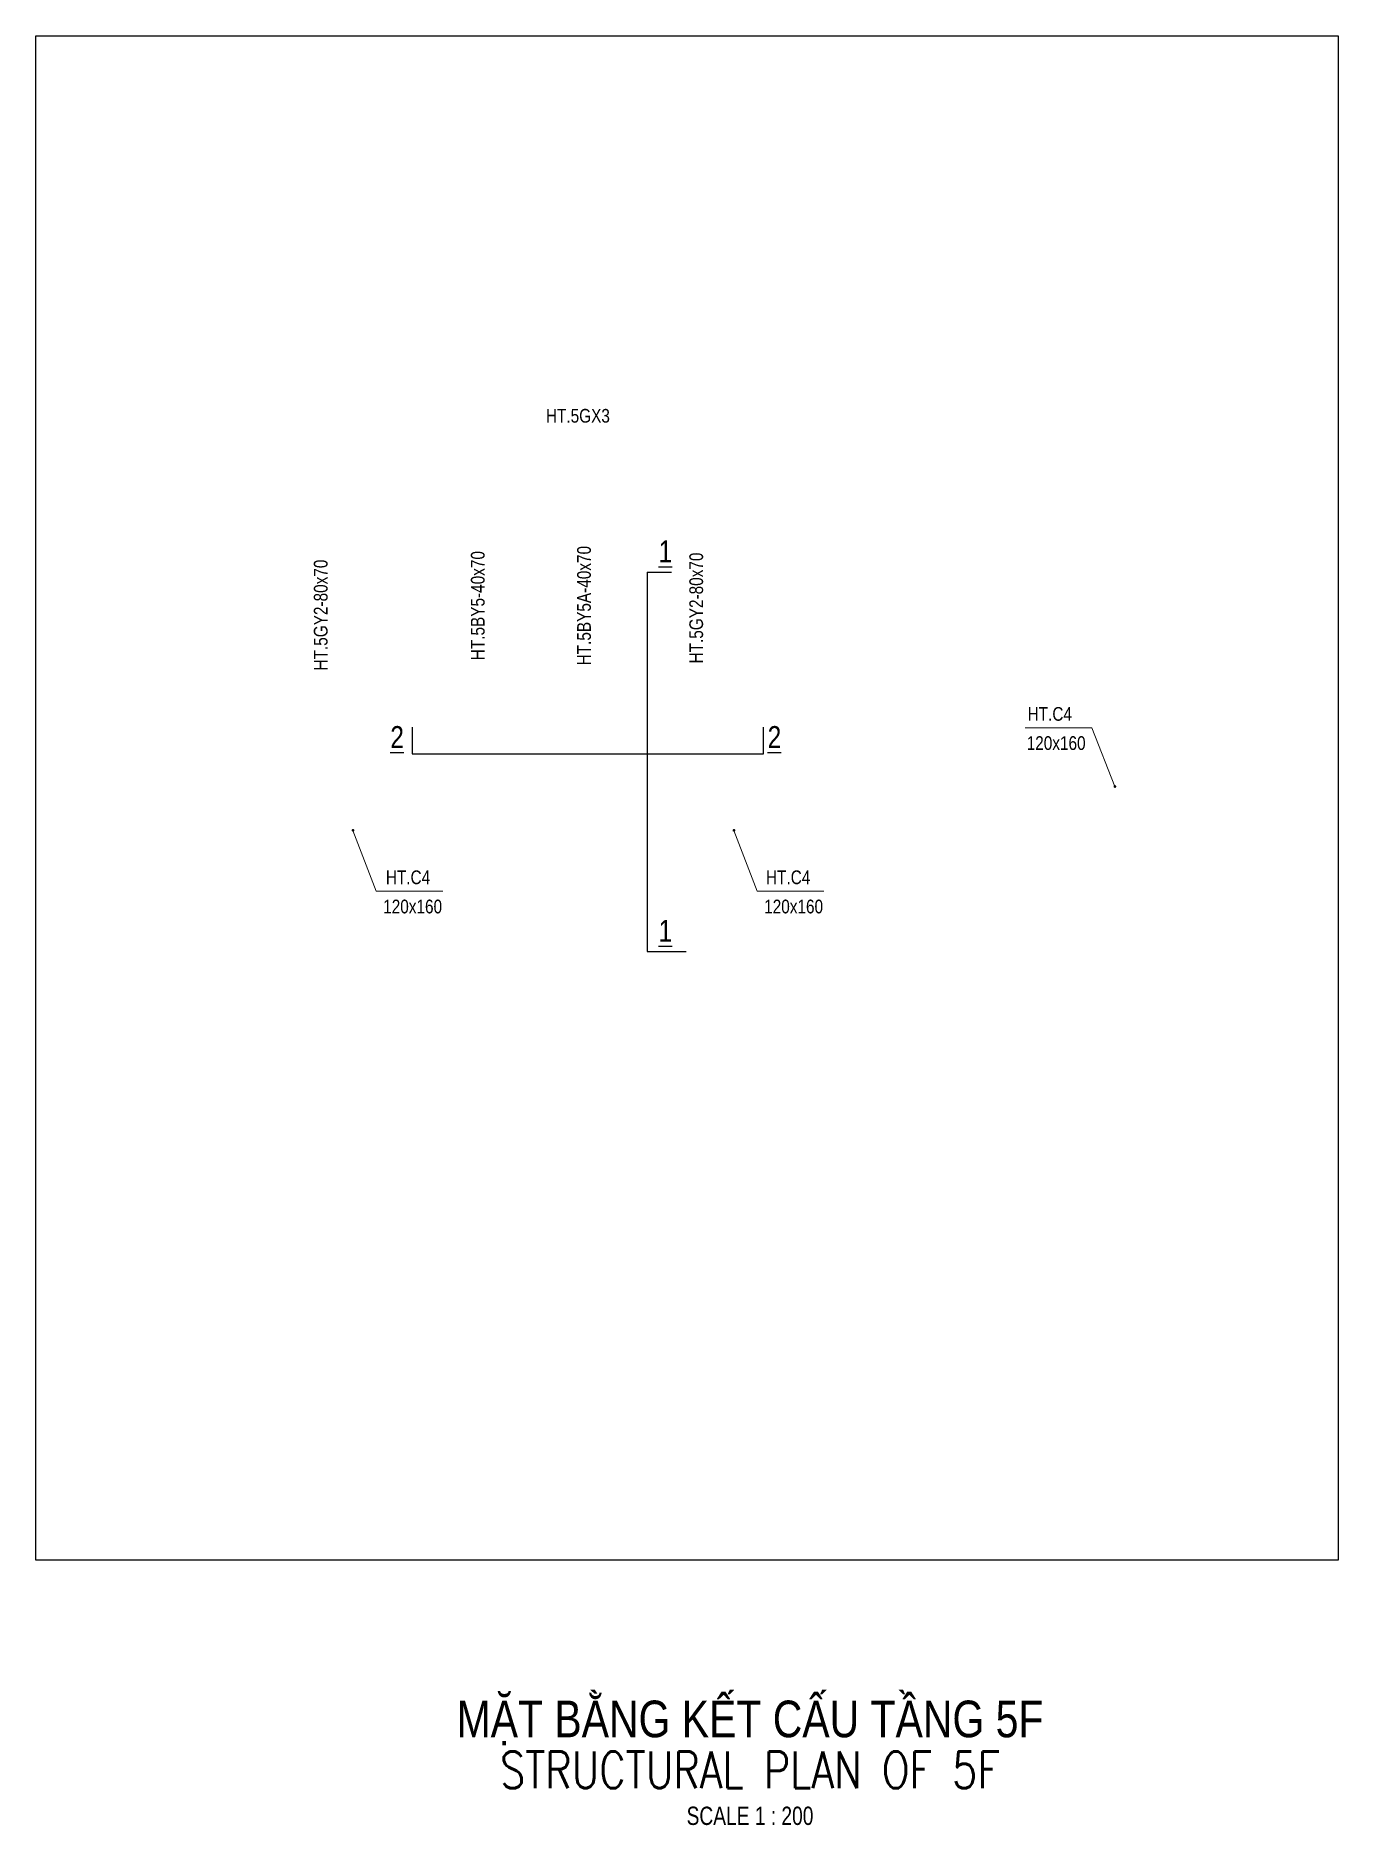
# Model space of a CAD drawing. Header units: millimetres. Extents: x 193380 to 494714, y -170024 to 220376.
# Drawn here: x 459162 to 494714, y -108820 to -59968 of the extents above; entities that cross this region are included whole.
import ezdxf
from ezdxf.enums import TextEntityAlignment as Align

# ---------------------------------------------------------------- set-up
doc = ezdxf.new("R2010")
doc.units = ezdxf.units.MM
doc.header["$MEASUREMENT"] = 0
for name, color, linetype, lineweight in [('$0$NDC_S_ANNO', 7, 'Continuous', 20), ('NDC_S_ANNO', 7, 'Continuous', 20), ('NDC_S_BEAM NAME', 7, 'Continuous', 9), ('NDC_S_COLUMN NAME', 7, 'Continuous', 9), ('NDC_S_DIM', 1, 'Continuous', 15), ('NDC_S_ENG TITLE', 3, 'Continuous', 20), ('NDC_S_LEADER', 1, 'Continuous', 13), ('NDC_S_TEXT SYMBOL', 7, 'Continuous', 20), ('NDC_S_VN TEXT', 7, 'Continuous', 20), ('NDC_S_VN TITLE', 6, 'Continuous', 35)]:
    doc.layers.add(name, color=color, linetype=linetype, lineweight=lineweight)
doc.layers.add('FOOTING BOTTOM LEVEL$0$@ SL+300 EL-1.1', color=41, linetype='Continuous')
doc.layers.add('ten dam', color=31, linetype='Continuous', plot=False)
doc.styles.add('$0$Arial', font='arial.ttf', dxfattribs={"width": 0.8})
doc.styles.add('ARIAL', font='arial.ttf', dxfattribs={"width": 0.8})
doc.styles.add('NDC_ANNO', font='', dxfattribs={"width": 0.8})
doc.styles.add('NDC_DIM', font='', dxfattribs={"width": 0.75})
doc.styles.add('NDC_EN TXT', font='romans.shx', dxfattribs={"width": 0.8})
doc.styles.add('NDC_VIE TXT', font='arial.ttf', dxfattribs={"width": 0.8})
doc.styles.get('NDC_ANNO').set_extended_font_data('Dotum')
doc.styles.get('NDC_DIM').set_extended_font_data('Dotum')
doc.dimstyles.new('NDC_dim_200', dxfattribs={"dimscale": 200, "dimtxt": 2.2, "dimasz": 1.5, "dimexe": 1.5, "dimexo": 2.5, "dimgap": 1, "dimtad": 1, "dimdec": 0, "dimzin": 0, "dimdsep": 46, "dimtxsty": 'NDC_DIM', "dimblk": 'DIMMARK', "dimcen": 0.09, "dimdle": 1.2, "dimclrd": 1, "dimclre": 1, "dimclrt": 3, "dimadec": 0, "dimazin": 0, "dimtfac": 1, "dimtdec": 0, "dimtix": 1, "dimtofl": 0, "dimtmove": 0, "dimatfit": 3, "dimfxl": 0, "dimtolj": 1, "dimtzin": 0, "dimarcsym": 0})

msp = doc.modelspace()

# ---------------------------------------------------------------- texts
at = {"layer": 'ten dam', "color": 230, "style": 'ARIAL', "width": 0.8}
for s, p in [('%%U1', (476347.9, -74045.5)), ('%%U2', (469025.3, -79113.9)), ('%%U2', (479325.5, -79113.9)), ('%%U1', (476347.9, -84403.3))]:
    msp.add_text(s, height=600, dxfattribs=at).set_placement(p, align=Align.MIDDLE_CENTER)

# ---------------------------------------------------------------- blocks, each defined once
blk = doc.blocks.new('Drawing name_symbol')
at = {"layer": 'NDC_S_ENG TITLE', "style": 'NDC_EN TXT', "width": 0.8}
blk.add_attdef('SECTDET1', text='', height=5, dxfattribs=at).set_placement((0, 1.01), align=Align.CENTER)
at = {"layer": 'NDC_S_TEXT SYMBOL', "lineweight": 25, "style": 'NDC_ANNO', "width": 0.8}
blk.add_attdef('SSCALE', text='', height=2.5, dxfattribs=at).set_placement((0, -4), align=Align.CENTER)
at = {"layer": 'NDC_S_VN TITLE', "style": 'NDC_VIE TXT', "width": 0.8}
blk.add_attdef('SECTDET2', text='', height=5, dxfattribs=at).set_placement((0, 7.97), align=Align.CENTER)
blk = doc.blocks.new('*U612')
at = {"layer": '$0$NDC_S_ANNO', "ltscale": 0.8, "style": '$0$Arial', "width": 0.8, "flags": 1}
blk.add_attdef('CHU_THICH', text='', height=2.5, dxfattribs=at).set_placement((0, 0), align=Align.MIDDLE_CENTER)
at = {"layer": '$0$NDC_S_ANNO', "ltscale": 0.8, "style": '$0$Arial', "width": 0.8}
blk.add_attdef('TEN', text='', height=2.5, dxfattribs=at).set_placement((-2.58, 1.03), align=Align.MIDDLE_CENTER)
blk = doc.blocks.new('DIMMARK')
at = {"layer": 'NDC_S_DIM', "color": 1}
blk.add_line((-1.5, 0), (1, 0), dxfattribs=at)
at = {"layer": 'NDC_S_DIM', "color": 2, "const_width": 0.1}
blk.add_lwpolyline([(-0.42, -0.42), (0.42, 0.42)], dxfattribs=at)
blk = doc.blocks.new('Name col F6-F8')
at = {"layer": 'NDC_S_COLUMN NAME', "xscale": 150, "yscale": 150, "zscale": 150}
for p in [(50009, 2778), (32489, -1683), (42867, -1683)]:
    blk.add_blockref('*U612', p, dxfattribs=at).add_auto_attribs({'TEN': 'HT.C4'})
at = {"layer": 'NDC_S_COLUMN NAME', "style": 'NDC_VIE TXT', "width": 0.8}
for p in [(48991, 1949), (31425, -2513), (41825, -2513)]:
    blk.add_text('120x160', height=375, dxfattribs=at).set_placement(p)
at = {"layer": 'NDC_S_LEADER', "ltscale": 100}
for points in [[(51400, 950), (50769, 2556), (48946, 2556)], [(30600, -247), (31231, -1906), (33054, -1906)], [(41000, -247), (41631, -1906), (43454, -1906)]]:
    blk.add_leader(points, dimstyle='NDC_dim_200', override={"dimgap": 1, "dimtad": 0, "dimldrblk": 'DotSmall'}, dxfattribs=at)

# ---------------------------------------------------------------- linework, layer by layer
at = {"layer": 'FOOTING BOTTOM LEVEL$0$@ SL+300 EL-1.1', "color": 6}
for p, q in [((475854.6, -74614.5), (475854.6, -84964.3)), ((475854.6, -74614.5), (476518.5, -74614.5)), ((469434.2, -78847.4), (469434.2, -79574.5)), ((479024.5, -79574.5), (479024.5, -78847.4)), ((469434.2, -79574.5), (479024.5, -79574.5)), ((475854.6, -84964.3), (476911.9, -84964.3))]:
    msp.add_line(p, q, dxfattribs=at)
msp.add_lwpolyline([(494714, -101587.5), (459161.5, -101587.5), (459161.5, -59968), (494714, -59968)], close=True, dxfattribs=at)

# ---------------------------------------------------------------- block references
at = {"layer": 'NDC_S_ANNO', "xscale": 200, "yscale": 200, "zscale": 200}
msp.add_blockref('Drawing name_symbol', (478657.7, -108013), dxfattribs=at).add_auto_attribs({'SECTDET1': 'STRUCTURAL PLAN OF 5F', 'SECTDET2': 'MẶT BẰNG KẾT CẤU TẦNG 5F', 'SSCALE': 'SCALE 1 : 200'})
at = {"layer": 'NDC_S_BEAM NAME', "xscale": 150, "yscale": 150, "zscale": 150}
msp.add_blockref('*U612', (474346.8, -70496.3), dxfattribs=at).add_auto_attribs({'TEN': 'HT.5GX3'})
at = {"layer": 'NDC_S_BEAM NAME', "xscale": 150, "yscale": 150, "zscale": 150, "rotation": 90}
for p, values in [((471380.2, -75138.3), {'TEN': 'HT.5BY5-40x70'}), ((474280.2, -75138.3), {'TEN': 'HT.5BY5A-40x70'}), ((477343.4, -75202.9), {'TEN': 'HT.5GY2-80x70'}), ((467093.4, -75395.7), {'TEN': 'HT.5GY2-80x70'})]:
    msp.add_blockref('*U612', p, dxfattribs=at).add_auto_attribs(values)
at = {"layer": 'NDC_S_VN TEXT'}
msp.add_blockref('Name col F6-F8', (437219.5, -81413.5), dxfattribs=at)

msp.set_redraw_order([(e.dxf.handle, doc.entitydb.next_handle()) for e in msp.query("TEXT MTEXT ATTDEF DIMENSION ARC_DIMENSION")])  # texts and dimensions are drawn at this point

doc.saveas('drawing.dxf')
